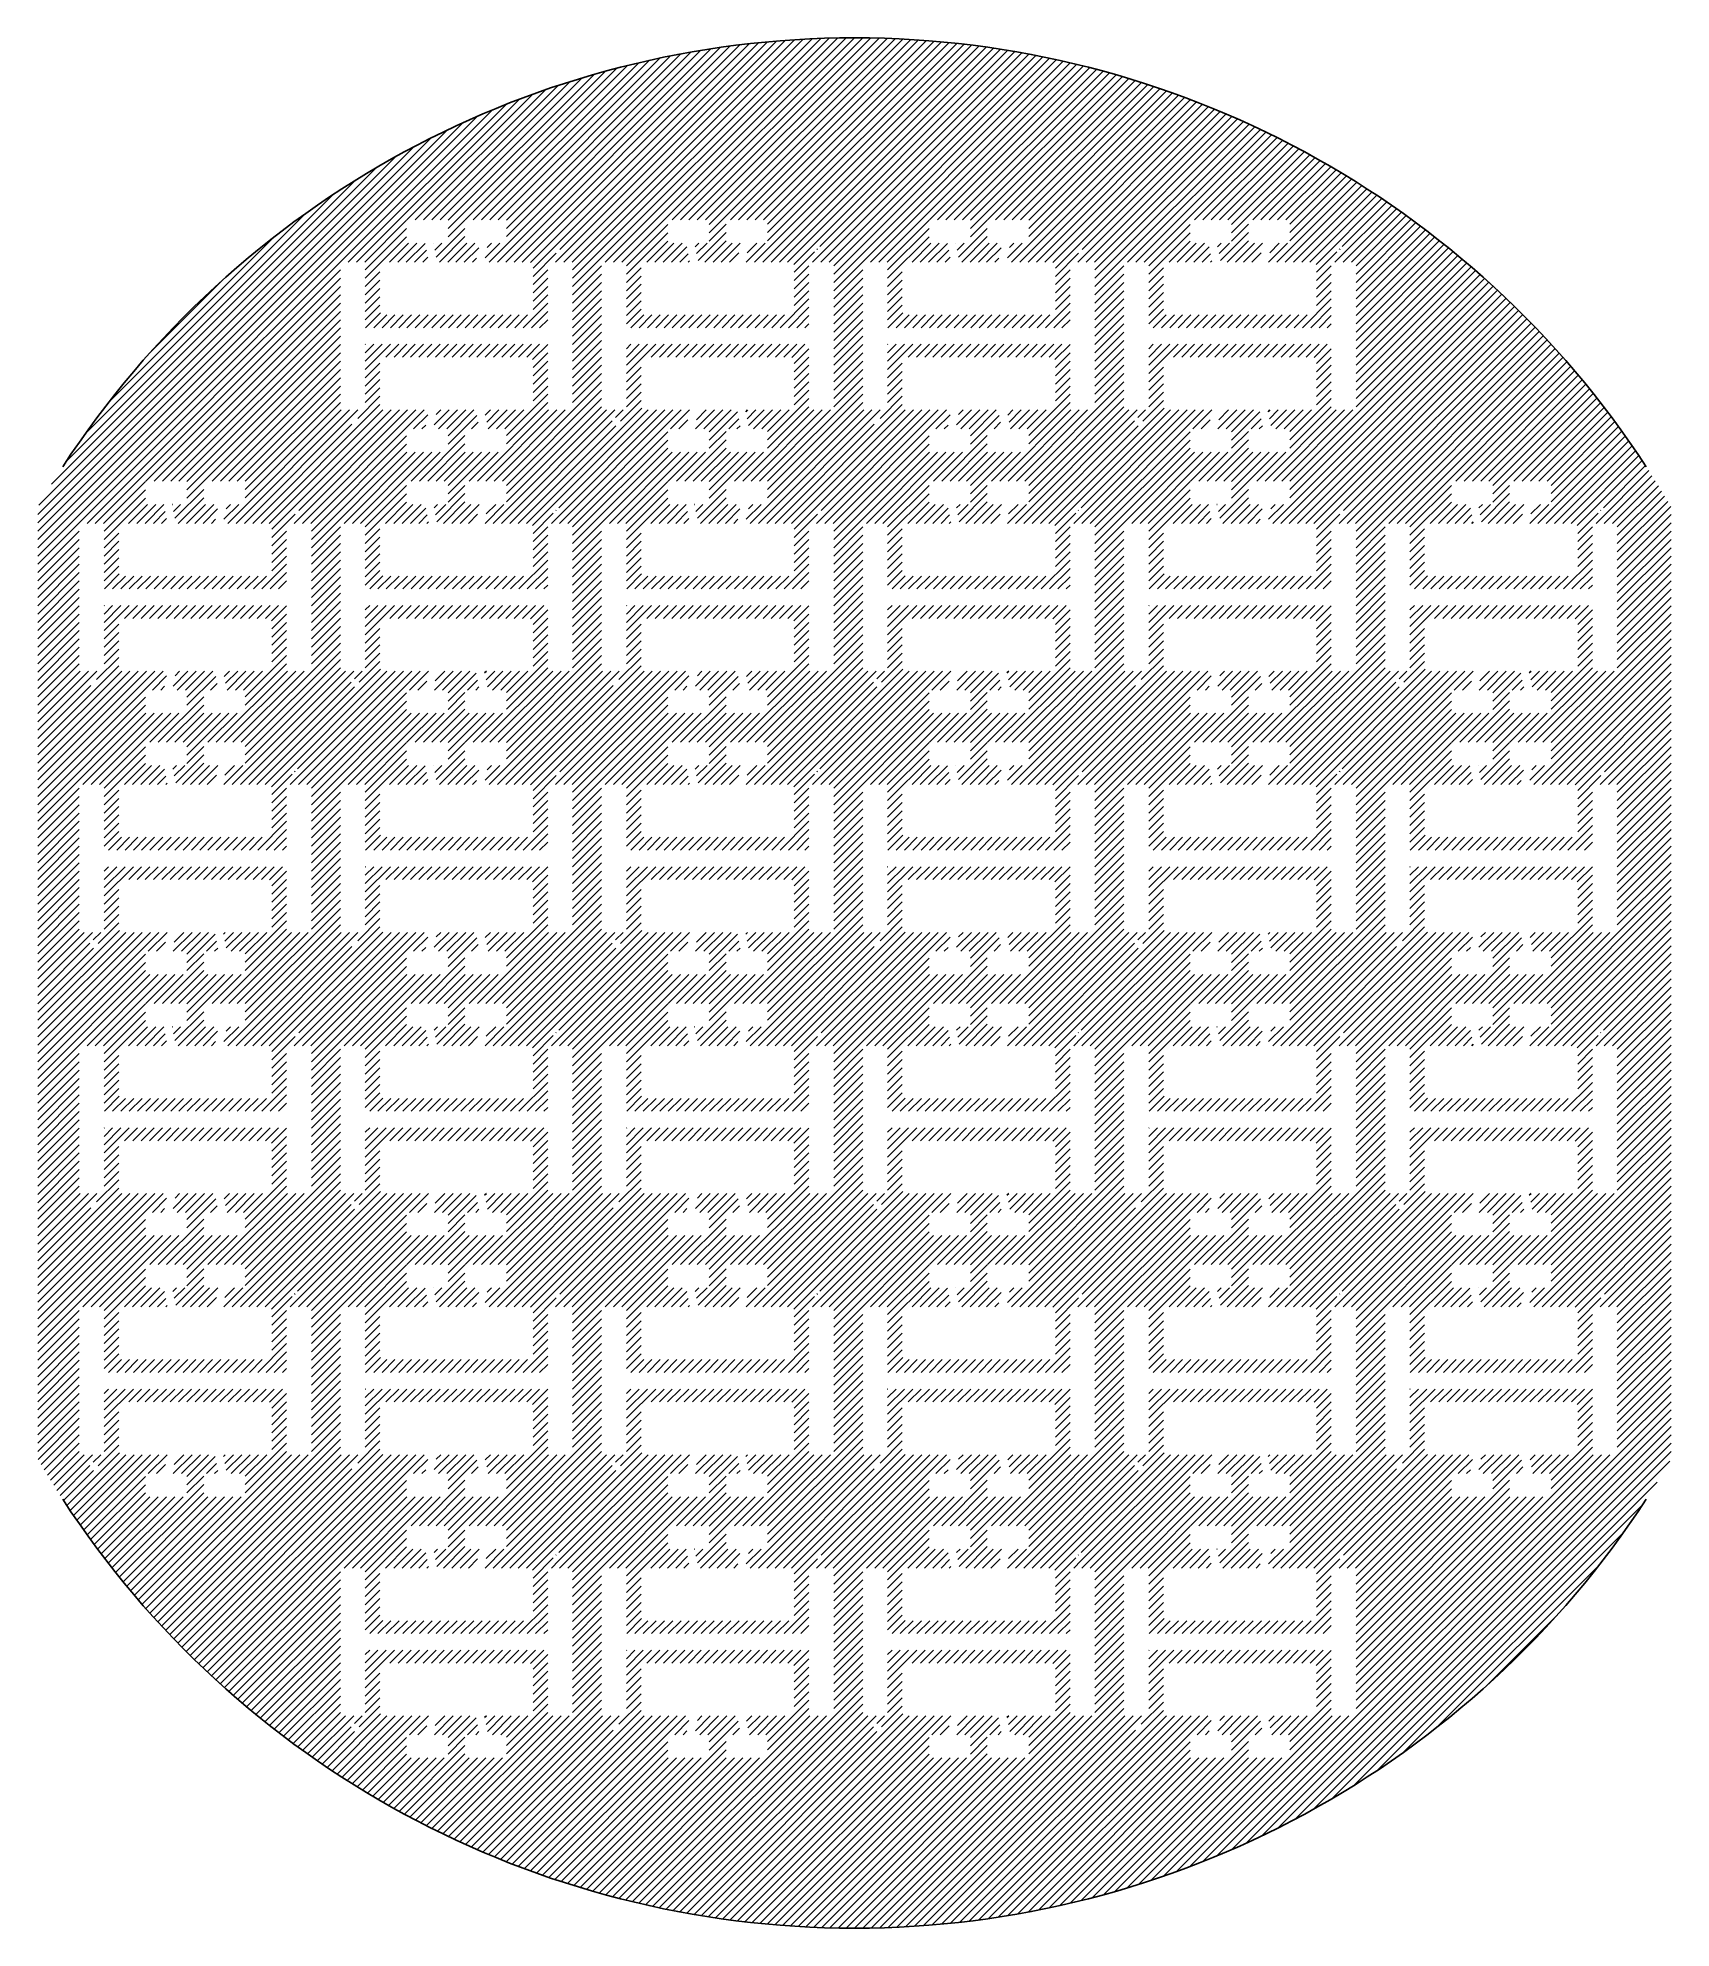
# Model space of a CAD drawing. Extents: x -98 to 99, y -114 to 114.
import ezdxf

# ---------------------------------------------------------------- set-up
doc = ezdxf.new("R2010")
doc.units = 0
doc.layers.add('evap_stencil', color=1, linetype='CONTINUOUS')

msp = doc.modelspace()

# ---------------------------------------------------------------- hatches: boundary and pattern name
at = {"layer": 'evap_stencil'}
h = msp.add_hatch(dxfattribs=at)
h.set_pattern_fill('JIS_WOOD', color=256)
h.paths.add_polyline_path([(98.5, -57.38), (98.5, 57.38, 0.574709), (-98.5, 57.4), (-98.5, -57.4, 0.574709)])
h.paths.add_polyline_path([(-10.48, -93.47), (-15.48, -93.47), (-15.48, -90.67), (-13.71, -90.67), (-14.17, -88.39), (-18.83, -88.39), (-19.28, -90.67), (-17.51, -90.67), (-17.51, -93.47), (-22.51, -93.47), (-22.51, -90.67), (-20.3, -90.67), (-19.85, -88.39), (-25.23, -88.39, -0.414214), (-25.73, -87.89), (-25.73, -82.53, -0.414214), (-25.23, -82.03), (-7.77, -82.03, -0.414214), (-7.27, -82.53), (-7.27, -87.89, -0.414214), (-7.77, -88.39), (-13.15, -88.39), (-12.69, -90.67), (-10.48, -90.67)], flags=16)
h.paths.add_polyline_path([(-5.5, -88.39), (-5.5, -80.47), (-27.5, -80.47), (-27.5, -81.47), (-27.5, -81.47), (-27.5, -88.39), (-30.5, -88.39), (-30.5, -70.56), (-27.5, -70.56), (-27.5, -77.47), (-27.5, -78.47), (-5.5, -78.47), (-5.5, -70.56), (-2.5, -70.56), (-2.5, -77.47), (-2.5, -77.47), (-2.5, -81.47), (-2.5, -88.39)], flags=16)
h.paths.add_polyline_path([(2.28, -89.8, -1), (3.28, -89.8, -1)], flags=16)
h.paths.add_polyline_path([(1, -88.39), (1, -70.56), (4, -70.56), (4, -77.47), (4, -77.47), (4, -78.47), (26, -78.47), (26, -70.56), (29, -70.56), (29, -77.47), (29, -77.47), (29, -81.47), (29, -88.39), (26, -88.39), (26, -80.47), (4, -80.47), (4, -81.47), (4, -81.47), (4, -88.39)], flags=16)
h.paths.add_polyline_path([(8.99, -93.47), (8.99, -90.67), (11.2, -90.67), (11.65, -88.39), (6.27, -88.39, -0.414214), (5.77, -87.89), (5.77, -82.53, -0.414214), (6.27, -82.03), (23.73, -82.03, -0.414214), (24.23, -82.53), (24.23, -87.89, -0.414214), (23.73, -88.39), (18.35, -88.39), (18.81, -90.67), (21.02, -90.67), (21.02, -93.47), (16.02, -93.47), (16.02, -90.67), (17.79, -90.67), (17.33, -88.39), (12.67, -88.39), (12.22, -90.67), (13.99, -90.67), (13.99, -93.47)], flags=16)
h.paths.add_polyline_path([(-29.22, -89.8, -1), (-28.22, -89.8, -1)], flags=16)
h.paths.add_polyline_path([(-7.77, -76.92), (-25.23, -76.92, -0.414214), (-25.73, -76.42), (-25.73, -71.06, -0.414214), (-25.23, -70.56), (-19.85, -70.56), (-20.3, -68.27), (-22.51, -68.27), (-22.51, -65.47), (-17.51, -65.47), (-17.51, -68.27), (-19.28, -68.27), (-18.83, -70.56), (-14.17, -70.56), (-13.71, -68.27), (-15.48, -68.27), (-15.48, -65.47), (-10.48, -65.47), (-10.48, -68.27), (-12.69, -68.27), (-13.15, -70.56), (-7.77, -70.56, -0.414214), (-7.27, -71.06), (-7.27, -76.42, -0.414214)], flags=16)
h.paths.add_polyline_path([(6.27, -76.92, -0.414214), (5.77, -76.42), (5.77, -71.06, -0.414214), (6.27, -70.56), (11.65, -70.56), (11.2, -68.27), (8.99, -68.27), (8.99, -65.47), (13.99, -65.47), (13.99, -68.27), (12.22, -68.27), (12.67, -70.56), (17.33, -70.56), (17.79, -68.27), (16.02, -68.27), (16.02, -65.47), (21.02, -65.47), (21.02, -68.27), (18.81, -68.27), (18.35, -70.56), (23.73, -70.56, -0.414214), (24.23, -71.06), (24.23, -76.42, -0.414214), (23.73, -76.92)], flags=16)
h.paths.add_polyline_path([(-34, -88.39), (-37, -88.39), (-37, -80.47), (-59, -80.47), (-59, -81.47), (-59, -81.47), (-59, -88.39), (-62, -88.39), (-62, -70.56), (-59, -70.56), (-59, -77.47), (-59, -77.47), (-59, -78.47), (-37, -78.47), (-37, -70.56), (-34, -70.56), (-34, -77.47), (-34, -77.47), (-34, -81.47)], flags=16)
h.paths.add_polyline_path([(-39.27, -88.39), (-44.65, -88.39), (-44.19, -90.67), (-41.98, -90.67), (-41.98, -93.47), (-46.98, -93.47), (-46.98, -90.67), (-45.21, -90.67), (-45.67, -88.39), (-50.33, -88.39), (-50.78, -90.67), (-49.01, -90.67), (-49.01, -93.47), (-54.01, -93.47), (-54.01, -90.67), (-51.8, -90.67), (-51.35, -88.39), (-56.73, -88.39, -0.414214), (-57.23, -87.89), (-57.23, -82.53, -0.414214), (-56.73, -82.03), (-39.27, -82.03, -0.414214), (-38.77, -82.53), (-38.77, -87.89, -0.414214)], flags=16)
h.paths.add_polyline_path([(-4.47, -69.67), (-4.47, -69.32), (-4.82, -69.32), (-4.82, -69.02), (-4.47, -69.02), (-4.47, -68.67), (-4.17, -68.67), (-4.17, -69.02), (-3.82, -69.02), (-3.82, -69.32), (-4.17, -69.32), (-4.17, -69.67)], flags=16)
h.paths.add_polyline_path([(32.5, -88.39), (32.5, -70.56), (35.5, -70.56), (35.5, -77.47), (35.5, -78.47), (57.5, -78.47), (57.5, -70.56), (60.5, -70.56), (60.5, -77.47), (60.5, -77.47), (60.5, -81.47), (60.5, -88.39), (57.5, -88.39), (57.5, -80.47), (35.5, -80.47), (35.5, -81.47), (35.5, -81.47), (35.5, -88.39)], flags=16)
h.paths.add_polyline_path([(34.78, -89.8, -1), (33.78, -89.8, -1)], flags=16)
h.paths.add_polyline_path([(-39.27, -76.92), (-56.73, -76.92, -0.414214), (-57.23, -76.42), (-57.23, -71.06, -0.414214), (-56.73, -70.56), (-51.35, -70.56), (-51.8, -68.27), (-54.01, -68.27), (-54.01, -65.47), (-49.01, -65.47), (-49.01, -68.27), (-50.78, -68.27), (-50.33, -70.56), (-45.67, -70.56), (-45.21, -68.27), (-46.98, -68.27), (-46.98, -65.47), (-41.98, -65.47), (-41.98, -68.27), (-44.19, -68.27), (-44.65, -70.56), (-39.27, -70.56, -0.414214), (-38.77, -71.06), (-38.77, -76.42, -0.414214)], flags=16)
h.paths.add_polyline_path([(-10.48, -61.97), (-15.48, -61.97), (-15.48, -59.17), (-13.71, -59.17), (-14.17, -56.89), (-18.83, -56.89), (-19.28, -59.17), (-17.51, -59.17), (-17.51, -61.97), (-22.51, -61.97), (-22.51, -59.17), (-20.3, -59.17), (-19.85, -56.89), (-25.23, -56.89, -0.414214), (-25.73, -56.39), (-25.73, -51.03, -0.414214), (-25.23, -50.53), (-7.77, -50.53, -0.414214), (-7.27, -51.03), (-7.27, -56.39, -0.414214), (-7.77, -56.89), (-13.15, -56.89), (-12.69, -59.17), (-10.48, -59.17)], flags=16)
h.paths.add_polyline_path([(37.27, -87.89), (37.27, -82.53, -0.414214), (37.77, -82.03), (55.23, -82.03, -0.414214), (55.73, -82.53), (55.73, -87.89, -0.414214), (55.23, -88.39), (49.85, -88.39), (50.31, -90.67), (52.52, -90.67), (52.52, -93.47), (47.52, -93.47), (47.52, -90.67), (49.29, -90.67), (48.83, -88.39), (44.17, -88.39), (43.72, -90.67), (45.49, -90.67), (45.49, -93.47), (40.49, -93.47), (40.49, -90.67), (42.7, -90.67), (43.15, -88.39), (37.77, -88.39, -0.414214)], flags=16)
h.paths.add_polyline_path([(-35.67, -69.67), (-35.97, -69.67), (-35.97, -69.32), (-36.32, -69.32), (-36.32, -69.02), (-35.97, -69.02), (-35.97, -68.67), (-35.67, -68.67), (-35.67, -69.02), (-35.32, -69.02), (-35.32, -69.32), (-35.67, -69.32)], flags=16)
h.paths.add_polyline_path([(8.99, -61.97), (8.99, -59.17), (11.2, -59.17), (11.65, -56.89), (6.27, -56.89, -0.414214), (5.77, -56.39), (5.77, -51.03, -0.414214), (6.27, -50.53), (23.73, -50.53, -0.414214), (24.23, -51.03), (24.23, -56.39, -0.414214), (23.73, -56.89), (18.35, -56.89), (18.81, -59.17), (21.02, -59.17), (21.02, -61.97), (16.02, -61.97), (16.02, -59.17), (17.79, -59.17), (17.33, -56.89), (12.67, -56.89), (12.22, -59.17), (13.99, -59.17), (13.99, -61.97)], flags=16)
h.paths.add_polyline_path([(2.28, -58.3, -1), (3.28, -58.3, -1)], flags=16)
h.paths.add_polyline_path([(27.03, -69.67), (27.03, -69.32), (26.68, -69.32), (26.68, -69.02), (27.03, -69.02), (27.03, -68.67), (27.33, -68.67), (27.33, -69.02), (27.68, -69.02), (27.68, -69.32), (27.33, -69.32), (27.33, -69.67)], flags=16)
h.paths.add_polyline_path([(-5.5, -56.89), (-5.5, -48.97), (-27.5, -48.97), (-27.5, -49.97), (-27.5, -49.97), (-27.5, -56.89), (-30.5, -56.89), (-30.5, -39.06), (-27.5, -39.06), (-27.5, -45.97), (-27.5, -45.97), (-27.5, -46.97), (-5.5, -46.97), (-5.5, -39.06), (-2.5, -39.06), (-2.5, -45.97), (-2.5, -45.97), (-2.5, -49.97), (-2.5, -56.89)], flags=16)
h.paths.add_polyline_path([(1, -56.89), (1, -39.06), (4, -39.06), (4, -45.97), (4, -45.97), (4, -46.97), (26, -46.97), (26, -39.06), (29, -39.06), (29, -45.97), (29, -45.97), (29, -49.97), (29, -56.89), (26, -56.89), (26, -48.97), (4, -48.97), (4, -49.97), (4, -49.97), (4, -56.89)], flags=16)
h.paths.add_polyline_path([(37.27, -76.42), (37.27, -71.06, -0.414214), (37.77, -70.56), (43.15, -70.56), (42.7, -68.27), (40.49, -68.27), (40.49, -65.47), (45.49, -65.47), (45.49, -68.27), (43.72, -68.27), (44.17, -70.56), (48.83, -70.56), (49.29, -68.27), (47.52, -68.27), (47.52, -65.47), (52.52, -65.47), (52.52, -68.27), (50.31, -68.27), (49.85, -70.56), (55.23, -70.56, -0.414214), (55.73, -71.06), (55.73, -76.42, -0.414214), (55.23, -76.92), (37.77, -76.92, -0.414214)], flags=16)
h.paths.add_polyline_path([(-29.22, -58.3, -1), (-28.22, -58.3, -1)], flags=16)
h.paths.add_polyline_path([(-60.72, -89.8, -1), (-59.72, -89.8, -1)], flags=16)
h.paths.add_polyline_path([(-34, -56.89), (-37, -56.89), (-37, -48.97), (-59, -48.97), (-59, -49.97), (-59, -49.97), (-59, -56.89), (-62, -56.89), (-62, -39.06), (-59, -39.06), (-59, -45.97), (-59, -45.97), (-59, -46.97), (-37, -46.97), (-37, -39.06), (-34, -39.06), (-34, -45.97), (-34, -45.97), (-34, -49.97)], flags=16)
h.paths.add_polyline_path([(-41.98, -61.97), (-46.98, -61.97), (-46.98, -59.17), (-45.21, -59.17), (-45.67, -56.89), (-50.33, -56.89), (-50.78, -59.17), (-49.01, -59.17), (-49.01, -61.97), (-54.01, -61.97), (-54.01, -59.17), (-51.8, -59.17), (-51.35, -56.89), (-56.73, -56.89, -0.414214), (-57.23, -56.39), (-57.23, -51.03, -0.414214), (-56.73, -50.53), (-39.27, -50.53, -0.414214), (-38.77, -51.03), (-38.77, -56.39, -0.414214), (-39.27, -56.89), (-44.65, -56.89), (-44.19, -59.17), (-41.98, -59.17)], flags=16)
h.paths.add_polyline_path([(-7.77, -45.42), (-25.23, -45.42, -0.414214), (-25.73, -44.92), (-25.73, -39.56, -0.414214), (-25.23, -39.06), (-19.85, -39.06), (-20.3, -36.77), (-22.51, -36.77), (-22.51, -33.97), (-17.51, -33.97), (-17.51, -36.77), (-19.28, -36.77), (-18.83, -39.06), (-14.17, -39.06), (-13.71, -36.77), (-15.48, -36.77), (-15.48, -33.97), (-10.48, -33.97), (-10.48, -36.77), (-12.69, -36.77), (-13.15, -39.06), (-7.77, -39.06, -0.414214), (-7.27, -39.56), (-7.27, -44.92, -0.414214)], flags=16)
h.paths.add_polyline_path([(33.78, -58.3, -1), (34.78, -58.3, -1)], flags=16)
h.paths.add_polyline_path([(6.27, -45.42, -0.414214), (5.77, -44.92), (5.77, -39.56, -0.414214), (6.27, -39.06), (11.65, -39.06), (11.2, -36.77), (8.99, -36.77), (8.99, -33.97), (13.99, -33.97), (13.99, -36.77), (12.22, -36.77), (12.67, -39.06), (17.33, -39.06), (17.79, -36.77), (16.02, -36.77), (16.02, -33.97), (21.02, -33.97), (21.02, -36.77), (18.81, -36.77), (18.35, -39.06), (23.73, -39.06, -0.414214), (24.23, -39.56), (24.23, -44.92, -0.414214), (23.73, -45.42)], flags=16)
h.paths.add_polyline_path([(32.5, -56.89), (32.5, -39.06), (35.5, -39.06), (35.5, -45.97), (35.5, -46.97), (57.5, -46.97), (57.5, -39.06), (60.5, -39.06), (60.5, -45.97), (60.5, -45.97), (60.5, -49.97), (60.5, -56.89), (57.5, -56.89), (57.5, -48.97), (35.5, -48.97), (35.5, -49.97), (35.5, -49.97), (35.5, -56.89)], flags=16)
h.paths.add_polyline_path([(40.49, -61.97), (40.49, -59.17), (42.7, -59.17), (43.15, -56.89), (37.77, -56.89, -0.414214), (37.27, -56.39), (37.27, -51.03, -0.414214), (37.77, -50.53), (55.23, -50.53, -0.414214), (55.73, -51.03), (55.73, -56.39, -0.414214), (55.23, -56.89), (49.85, -56.89), (50.31, -59.17), (52.52, -59.17), (52.52, -61.97), (47.52, -61.97), (47.52, -59.17), (49.29, -59.17), (48.83, -56.89), (44.17, -56.89), (43.72, -59.17), (45.49, -59.17), (45.49, -61.97)], flags=16)
h.paths.add_polyline_path([(-4.47, -38.17), (-4.47, -37.82), (-4.82, -37.82), (-4.82, -37.52), (-4.47, -37.52), (-4.47, -37.17), (-4.17, -37.17), (-4.17, -37.52), (-3.82, -37.52), (-3.82, -37.82), (-4.17, -37.82), (-4.17, -38.17)], flags=16)
h.paths.add_polyline_path([(-39.27, -45.42), (-56.73, -45.42, -0.414214), (-57.23, -44.92), (-57.23, -39.56, -0.414214), (-56.73, -39.06), (-51.35, -39.06), (-51.8, -36.77), (-54.01, -36.77), (-54.01, -33.97), (-49.01, -33.97), (-49.01, -36.77), (-50.78, -36.77), (-50.33, -39.06), (-45.67, -39.06), (-45.21, -36.77), (-46.98, -36.77), (-46.98, -33.97), (-41.98, -33.97), (-41.98, -36.77), (-44.19, -36.77), (-44.65, -39.06), (-39.27, -39.06, -0.414214), (-38.77, -39.56), (-38.77, -44.92, -0.414214)], flags=16)
h.paths.add_polyline_path([(-60.72, -58.3, -1), (-59.72, -58.3, -1)], flags=16)
h.paths.add_polyline_path([(58.18, -69.32), (58.18, -69.02), (58.53, -69.02), (58.53, -68.67), (58.83, -68.67), (58.83, -69.02), (59.18, -69.02), (59.18, -69.32), (58.83, -69.32), (58.83, -69.67), (58.53, -69.67), (58.53, -69.32)], flags=16)
h.paths.add_polyline_path([(-35.67, -38.17), (-35.97, -38.17), (-35.97, -37.82), (-36.32, -37.82), (-36.32, -37.52), (-35.97, -37.52), (-35.97, -37.17), (-35.67, -37.17), (-35.67, -37.52), (-35.32, -37.52), (-35.32, -37.82), (-35.67, -37.82)], flags=16)
h.paths.add_polyline_path([(37.27, -44.92), (37.27, -39.56, -0.414214), (37.77, -39.06), (43.15, -39.06), (42.7, -36.77), (40.49, -36.77), (40.49, -33.97), (45.49, -33.97), (45.49, -36.77), (43.72, -36.77), (44.17, -39.06), (48.83, -39.06), (49.29, -36.77), (47.52, -36.77), (47.52, -33.97), (52.52, -33.97), (52.52, -36.77), (50.31, -36.77), (49.85, -39.06), (55.23, -39.06, -0.414214), (55.73, -39.56), (55.73, -44.92, -0.414214), (55.23, -45.42), (37.77, -45.42, -0.414214)], flags=16)
h.paths.add_polyline_path([(27.03, -38.17), (27.03, -37.82), (26.68, -37.82), (26.68, -37.52), (27.03, -37.52), (27.03, -37.17), (27.33, -37.17), (27.33, -37.52), (27.68, -37.52), (27.68, -37.82), (27.33, -37.82), (27.33, -38.17)], flags=16)
h.paths.add_polyline_path([(-10.48, -30.47), (-15.48, -30.47), (-15.48, -27.67), (-13.71, -27.67), (-14.17, -25.39), (-18.83, -25.39), (-19.28, -27.67), (-17.51, -27.67), (-17.51, -30.47), (-22.51, -30.47), (-22.51, -27.67), (-20.3, -27.67), (-19.85, -25.39), (-25.23, -25.39, -0.414214), (-25.73, -24.89), (-25.73, -19.53, -0.414214), (-25.23, -19.03), (-7.77, -19.03, -0.414214), (-7.27, -19.53), (-7.27, -24.89, -0.414214), (-7.77, -25.39), (-13.15, -25.39), (-12.69, -27.67), (-10.48, -27.67)], flags=16)
h.paths.add_polyline_path([(-65.5, -56.89), (-68.5, -56.89), (-68.5, -48.97), (-90.5, -48.97), (-90.5, -49.97), (-90.5, -49.97), (-90.5, -56.89), (-93.5, -56.89), (-93.5, -39.06), (-90.5, -39.06), (-90.5, -45.97), (-90.5, -45.97), (-90.5, -46.97), (-68.5, -46.97), (-68.5, -39.06), (-65.5, -39.06), (-65.5, -45.97), (-65.5, -45.97), (-65.5, -49.97)], flags=16)
h.paths.add_polyline_path([(8.99, -30.47), (8.99, -27.67), (11.2, -27.67), (11.65, -25.39), (6.27, -25.39, -0.414214), (5.77, -24.89), (5.77, -19.53, -0.414214), (6.27, -19.03), (23.73, -19.03, -0.414214), (24.23, -19.53), (24.23, -24.89, -0.414214), (23.73, -25.39), (18.35, -25.39), (18.81, -27.67), (21.02, -27.67), (21.02, -30.47), (16.02, -30.47), (16.02, -27.67), (17.79, -27.67), (17.33, -25.39), (12.67, -25.39), (12.22, -27.67), (13.99, -27.67), (13.99, -30.47)], flags=16)
h.paths.add_polyline_path([(2.28, -26.8, -1), (3.28, -26.8, -1)], flags=16)
h.paths.add_polyline_path([(-73.48, -61.97), (-78.48, -61.97), (-78.48, -59.17), (-76.71, -59.17), (-77.17, -56.89), (-81.83, -56.89), (-82.28, -59.17), (-80.51, -59.17), (-80.51, -61.97), (-85.51, -61.97), (-85.51, -59.17), (-83.3, -59.17), (-82.85, -56.89), (-88.23, -56.89, -0.414214), (-88.73, -56.39), (-88.73, -51.03, -0.414214), (-88.23, -50.53), (-70.77, -50.53, -0.414214), (-70.27, -51.03), (-70.27, -56.39, -0.414214), (-70.77, -56.89), (-76.15, -56.89), (-75.69, -59.17), (-73.48, -59.17)], flags=16)
h.paths.add_polyline_path([(-5.5, -25.39), (-5.5, -17.47), (-27.5, -17.47), (-27.5, -18.47), (-27.5, -18.47), (-27.5, -25.39), (-30.5, -25.39), (-30.5, -7.56), (-27.5, -7.56), (-27.5, -14.47), (-27.5, -14.47), (-27.5, -15.47), (-5.5, -15.47), (-5.5, -7.56), (-2.5, -7.56), (-2.5, -14.47), (-2.5, -14.47), (-2.5, -18.47), (-2.5, -25.39)], flags=16)
h.paths.add_polyline_path([(1, -25.39), (1, -7.56), (4, -7.56), (4, -14.47), (4, -14.47), (4, -15.47), (26, -15.47), (26, -7.56), (29, -7.56), (29, -14.47), (29, -14.47), (29, -18.47), (29, -25.39), (26, -25.39), (26, -17.47), (4, -17.47), (4, -18.47), (4, -18.47), (4, -25.39)], flags=16)
h.paths.add_polyline_path([(-29.22, -26.8, -1), (-28.22, -26.8, -1)], flags=16)
h.paths.add_polyline_path([(-41.98, -30.47), (-46.98, -30.47), (-46.98, -27.67), (-45.21, -27.67), (-45.67, -25.39), (-50.33, -25.39), (-50.78, -27.67), (-49.01, -27.67), (-49.01, -30.47), (-54.01, -30.47), (-54.01, -27.67), (-51.8, -27.67), (-51.35, -25.39), (-56.73, -25.39, -0.414214), (-57.23, -24.89), (-57.23, -19.53, -0.414214), (-56.73, -19.03), (-39.27, -19.03, -0.414214), (-38.77, -19.53), (-38.77, -24.89, -0.414214), (-39.27, -25.39), (-44.65, -25.39), (-44.19, -27.67), (-41.98, -27.67)], flags=16)
h.paths.add_polyline_path([(64, -56.89), (64, -39.06), (67, -39.06), (67, -45.97), (67, -45.97), (67, -46.97), (89, -46.97), (89, -39.06), (92, -39.06), (92, -45.97), (92, -45.97), (92, -49.97), (92, -56.89), (89, -56.89), (89, -48.97), (67, -48.97), (67, -49.97), (67, -49.97), (67, -56.89)], flags=16)
h.paths.add_polyline_path([(65.28, -58.3, -1), (66.28, -58.3, -1)], flags=16)
h.paths.add_polyline_path([(-34, -25.39), (-37, -25.39), (-37, -17.47), (-59, -17.47), (-59, -18.47), (-59, -18.47), (-59, -25.39), (-62, -25.39), (-62, -7.56), (-59, -7.56), (-59, -14.47), (-59, -14.47), (-59, -15.47), (-37, -15.47), (-37, -7.56), (-34, -7.56), (-34, -14.47), (-34, -14.47), (-34, -18.47)], flags=16)
h.paths.add_polyline_path([(-70.77, -45.42), (-88.23, -45.42, -0.414214), (-88.73, -44.92), (-88.73, -39.56, -0.414214), (-88.23, -39.06), (-82.85, -39.06), (-83.3, -36.77), (-85.51, -36.77), (-85.51, -33.97), (-80.51, -33.97), (-80.51, -36.77), (-82.28, -36.77), (-81.83, -39.06), (-77.17, -39.06), (-76.71, -36.77), (-78.48, -36.77), (-78.48, -33.97), (-73.48, -33.97), (-73.48, -36.77), (-75.69, -36.77), (-76.15, -39.06), (-70.77, -39.06, -0.414214), (-70.27, -39.56), (-70.27, -44.92, -0.414214)], flags=16)
h.paths.add_polyline_path([(33.78, -26.8, -1), (34.78, -26.8, -1)], flags=16)
h.paths.add_polyline_path([(40.49, -30.47), (40.49, -27.67), (42.7, -27.67), (43.15, -25.39), (37.77, -25.39, -0.414214), (37.27, -24.89), (37.27, -19.53, -0.414214), (37.77, -19.03), (55.23, -19.03, -0.414214), (55.73, -19.53), (55.73, -24.89, -0.414214), (55.23, -25.39), (49.85, -25.39), (50.31, -27.67), (52.52, -27.67), (52.52, -30.47), (47.52, -30.47), (47.52, -27.67), (49.29, -27.67), (48.83, -25.39), (44.17, -25.39), (43.72, -27.67), (45.49, -27.67), (45.49, -30.47)], flags=16)
h.paths.add_polyline_path([(71.99, -61.97), (71.99, -59.17), (74.2, -59.17), (74.65, -56.89), (69.27, -56.89, -0.414214), (68.77, -56.39), (68.77, -51.03, -0.414214), (69.27, -50.53), (86.73, -50.53, -0.414214), (87.23, -51.03), (87.23, -56.39, -0.414214), (86.73, -56.89), (81.35, -56.89), (81.81, -59.17), (84.02, -59.17), (84.02, -61.97), (79.02, -61.97), (79.02, -59.17), (80.79, -59.17), (80.33, -56.89), (75.67, -56.89), (75.22, -59.17), (76.99, -59.17), (76.99, -61.97)], flags=16)
h.paths.add_polyline_path([(32.5, -25.39), (32.5, -7.56), (35.5, -7.56), (35.5, -14.47), (35.5, -15.47), (57.5, -15.47), (57.5, -7.56), (60.5, -7.56), (60.5, -14.47), (60.5, -14.47), (60.5, -18.47), (60.5, -25.39), (57.5, -25.39), (57.5, -17.47), (35.5, -17.47), (35.5, -18.47), (35.5, -18.47), (35.5, -25.39)], flags=16)
h.paths.add_polyline_path([(-67.17, -38.17), (-67.47, -38.17), (-67.47, -37.82), (-67.82, -37.82), (-67.82, -37.52), (-67.47, -37.52), (-67.47, -37.17), (-67.17, -37.17), (-67.17, -37.52), (-66.82, -37.52), (-66.82, -37.82), (-67.17, -37.82)], flags=16)
h.paths.add_polyline_path([(-7.77, -13.92), (-25.23, -13.92, -0.414214), (-25.73, -13.42), (-25.73, -8.06, -0.414214), (-25.23, -7.56), (-19.85, -7.56), (-20.3, -5.27), (-22.51, -5.27), (-22.51, -2.47), (-17.51, -2.47), (-17.51, -5.27), (-19.28, -5.27), (-18.83, -7.56), (-14.17, -7.56), (-13.71, -5.27), (-15.48, -5.27), (-15.48, -2.47), (-10.48, -2.47), (-10.48, -5.27), (-12.69, -5.27), (-13.15, -7.56), (-7.77, -7.56, -0.414214), (-7.27, -8.06), (-7.27, -13.42, -0.414214)], flags=16)
h.paths.add_polyline_path([(6.27, -13.92, -0.414214), (5.77, -13.42), (5.77, -8.06, -0.414214), (6.27, -7.56), (11.65, -7.56), (11.2, -5.27), (8.99, -5.27), (8.99, -2.47), (13.99, -2.47), (13.99, -5.27), (12.22, -5.27), (12.67, -7.56), (17.33, -7.56), (17.79, -5.27), (16.02, -5.27), (16.02, -2.47), (21.02, -2.47), (21.02, -5.27), (18.81, -5.27), (18.35, -7.56), (23.73, -7.56, -0.414214), (24.23, -8.06), (24.23, -13.42, -0.414214), (23.73, -13.92)], flags=16)
h.paths.add_polyline_path([(58.53, -38.17), (58.53, -37.82), (58.18, -37.82), (58.18, -37.52), (58.53, -37.52), (58.53, -37.17), (58.83, -37.17), (58.83, -37.52), (59.18, -37.52), (59.18, -37.82), (58.83, -37.82), (58.83, -38.17)], flags=16)
h.paths.add_polyline_path([(-60.72, -26.8, -1), (-59.72, -26.8, -1)], flags=16)
h.paths.add_polyline_path([(68.77, -44.92), (68.77, -39.56, -0.414214), (69.27, -39.06), (74.65, -39.06), (74.2, -36.77), (71.99, -36.77), (71.99, -33.97), (76.99, -33.97), (76.99, -36.77), (75.22, -36.77), (75.67, -39.06), (80.33, -39.06), (80.79, -36.77), (79.02, -36.77), (79.02, -33.97), (84.02, -33.97), (84.02, -36.77), (81.81, -36.77), (81.35, -39.06), (86.73, -39.06, -0.414214), (87.23, -39.56), (87.23, -44.92, -0.414214), (86.73, -45.42), (69.27, -45.42, -0.414214)], flags=16)
h.paths.add_polyline_path([(-92.22, -58.3, -1), (-91.22, -58.3, -1)], flags=16)
h.paths.add_polyline_path([(-39.27, -13.92), (-56.73, -13.92, -0.414214), (-57.23, -13.42), (-57.23, -8.06, -0.414214), (-56.73, -7.56), (-51.35, -7.56), (-51.8, -5.27), (-54.01, -5.27), (-54.01, -2.47), (-49.01, -2.47), (-49.01, -5.27), (-50.78, -5.27), (-50.33, -7.56), (-45.67, -7.56), (-45.21, -5.27), (-46.98, -5.27), (-46.98, -2.47), (-41.98, -2.47), (-41.98, -5.27), (-44.19, -5.27), (-44.65, -7.56), (-39.27, -7.56, -0.414214), (-38.77, -8.06), (-38.77, -13.42, -0.414214)], flags=16)
h.paths.add_polyline_path([(-4.47, -6.67), (-4.47, -6.32), (-4.82, -6.32), (-4.82, -6.02), (-4.47, -6.02), (-4.47, -5.67), (-4.17, -5.67), (-4.17, -6.02), (-3.82, -6.02), (-3.82, -6.32), (-4.17, -6.32), (-4.17, -6.67)], flags=16)
h.paths.add_polyline_path([(-65.5, -25.39), (-68.5, -25.39), (-68.5, -17.47), (-90.5, -17.47), (-90.5, -18.47), (-90.5, -18.47), (-90.5, -25.39), (-93.5, -25.39), (-93.5, -7.56), (-90.5, -7.56), (-90.5, -14.47), (-90.5, -14.47), (-90.5, -15.47), (-68.5, -15.47), (-68.5, -7.56), (-65.5, -7.56), (-65.5, -14.47), (-65.5, -14.47), (-65.5, -18.47)], flags=16)
h.paths.add_polyline_path([(-73.48, -30.47), (-78.48, -30.47), (-78.48, -27.67), (-76.71, -27.67), (-77.17, -25.39), (-81.83, -25.39), (-82.28, -27.67), (-80.51, -27.67), (-80.51, -30.47), (-85.51, -30.47), (-85.51, -27.67), (-83.3, -27.67), (-82.85, -25.39), (-88.23, -25.39, -0.414214), (-88.73, -24.89), (-88.73, -19.53, -0.414214), (-88.23, -19.03), (-70.77, -19.03, -0.414214), (-70.27, -19.53), (-70.27, -24.89, -0.414214), (-70.77, -25.39), (-76.15, -25.39), (-75.69, -27.67), (-73.48, -27.67)], flags=16)
h.paths.add_polyline_path([(37.77, -13.92, -0.414214), (37.27, -13.42), (37.27, -8.06, -0.414214), (37.77, -7.56), (43.15, -7.56), (42.7, -5.27), (40.49, -5.27), (40.49, -2.47), (45.49, -2.47), (45.49, -5.27), (43.72, -5.27), (44.17, -7.56), (48.83, -7.56), (49.29, -5.27), (47.52, -5.27), (47.52, -2.47), (52.52, -2.47), (52.52, -5.27), (50.31, -5.27), (49.85, -7.56), (55.23, -7.56, -0.414214), (55.73, -8.06), (55.73, -13.42, -0.414214), (55.23, -13.92)], flags=16)
h.paths.add_polyline_path([(-35.67, -6.67), (-35.97, -6.67), (-35.97, -6.32), (-36.32, -6.32), (-36.32, -6.02), (-35.97, -6.02), (-35.97, -5.67), (-35.67, -5.67), (-35.67, -6.02), (-35.32, -6.02), (-35.32, -6.32), (-35.67, -6.32)], flags=16)
h.paths.add_polyline_path([(27.03, -6.67), (27.03, -6.32), (26.68, -6.32), (26.68, -6.02), (27.03, -6.02), (27.03, -5.67), (27.33, -5.67), (27.33, -6.02), (27.68, -6.02), (27.68, -6.32), (27.33, -6.32), (27.33, -6.67)], flags=16)
h.paths.add_polyline_path([(65.28, -26.8, -1), (66.28, -26.8, -1)], flags=16)
h.paths.add_polyline_path([(64, -25.39), (64, -7.56), (67, -7.56), (67, -14.47), (67, -14.47), (67, -15.47), (89, -15.47), (89, -7.56), (92, -7.56), (92, -14.47), (92, -14.47), (92, -18.47), (92, -25.39), (89, -25.39), (89, -17.47), (67, -17.47), (67, -18.47), (67, -18.47), (67, -25.39)], flags=16)
h.paths.add_polyline_path([(-10.48, 1.03), (-15.48, 1.03), (-15.48, 3.83), (-13.71, 3.83), (-14.17, 6.11), (-18.83, 6.11), (-19.28, 3.83), (-17.51, 3.83), (-17.51, 1.03), (-22.51, 1.03), (-22.51, 3.83), (-20.3, 3.83), (-19.85, 6.11), (-25.23, 6.11, -0.414214), (-25.73, 6.61), (-25.73, 11.97, -0.414214), (-25.23, 12.47), (-7.77, 12.47, -0.414214), (-7.27, 11.97), (-7.27, 6.61, -0.414214), (-7.77, 6.11), (-13.15, 6.11), (-12.69, 3.83), (-10.48, 3.83)], flags=16)
h.paths.add_polyline_path([(8.99, 1.03), (8.99, 3.83), (11.2, 3.83), (11.65, 6.11), (6.27, 6.11, -0.414214), (5.77, 6.61), (5.77, 11.97, -0.414214), (6.27, 12.47), (23.73, 12.47, -0.414214), (24.23, 11.97), (24.23, 6.61, -0.414214), (23.73, 6.11), (18.35, 6.11), (18.81, 3.83), (21.02, 3.83), (21.02, 1.03), (16.02, 1.03), (16.02, 3.83), (17.79, 3.83), (17.33, 6.11), (12.67, 6.11), (12.22, 3.83), (13.99, 3.83), (13.99, 1.03)], flags=16)
h.paths.add_polyline_path([(71.99, -30.47), (71.99, -27.67), (74.2, -27.67), (74.65, -25.39), (69.27, -25.39, -0.414214), (68.77, -24.89), (68.77, -19.53, -0.414214), (69.27, -19.03), (86.73, -19.03, -0.414214), (87.23, -19.53), (87.23, -24.89, -0.414214), (86.73, -25.39), (81.35, -25.39), (81.81, -27.67), (84.02, -27.67), (84.02, -30.47), (79.02, -30.47), (79.02, -27.67), (80.79, -27.67), (80.33, -25.39), (75.67, -25.39), (75.22, -27.67), (76.99, -27.67), (76.99, -30.47)], flags=16)
h.paths.add_polyline_path([(2.28, 4.7, -1), (3.28, 4.7, -1)], flags=16)
h.paths.add_polyline_path([(-70.77, -13.92), (-88.23, -13.92, -0.414214), (-88.73, -13.42), (-88.73, -8.06, -0.414214), (-88.23, -7.56), (-82.85, -7.56), (-83.3, -5.27), (-85.51, -5.27), (-85.51, -2.47), (-80.51, -2.47), (-80.51, -5.27), (-82.28, -5.27), (-81.83, -7.56), (-77.17, -7.56), (-76.71, -5.27), (-78.48, -5.27), (-78.48, -2.47), (-73.48, -2.47), (-73.48, -5.27), (-75.69, -5.27), (-76.15, -7.56), (-70.77, -7.56, -0.414214), (-70.27, -8.06), (-70.27, -13.42, -0.414214)], flags=16)
h.paths.add_polyline_path([(-5.5, 6.11), (-5.5, 14.03), (-27.5, 14.03), (-27.5, 13.03), (-27.5, 13.03), (-27.5, 6.11), (-30.5, 6.11), (-30.5, 23.94), (-27.5, 23.94), (-27.5, 17.03), (-27.5, 16.03), (-5.5, 16.03), (-5.5, 23.94), (-2.5, 23.94), (-2.5, 17.03), (-2.5, 17.03), (-2.5, 13.03), (-2.5, 6.11)], flags=16)
h.paths.add_polyline_path([(1, 6.11), (1, 23.94), (4, 23.94), (4, 17.03), (4, 17.03), (4, 16.03), (26, 16.03), (26, 23.94), (29, 23.94), (29, 17.03), (29, 17.03), (29, 13.03), (29, 6.11), (26, 6.11), (26, 14.03), (4, 14.03), (4, 13.03), (4, 13.03), (4, 6.11)], flags=16)
h.paths.add_polyline_path([(-29.22, 4.7, -1), (-28.22, 4.7, -1)], flags=16)
h.paths.add_polyline_path([(-41.98, 1.03), (-46.98, 1.03), (-46.98, 3.83), (-45.21, 3.83), (-45.67, 6.11), (-50.33, 6.11), (-50.78, 3.83), (-49.01, 3.83), (-49.01, 1.03), (-54.01, 1.03), (-54.01, 3.83), (-51.8, 3.83), (-51.35, 6.11), (-56.73, 6.11, -0.414214), (-57.23, 6.61), (-57.23, 11.97, -0.414214), (-56.73, 12.47), (-39.27, 12.47, -0.414214), (-38.77, 11.97), (-38.77, 6.61, -0.414214), (-39.27, 6.11), (-44.65, 6.11), (-44.19, 3.83), (-41.98, 3.83)], flags=16)
h.paths.add_polyline_path([(-92.22, -26.8, -1), (-91.22, -26.8, -1)], flags=16)
h.paths.add_polyline_path([(-34, 6.11), (-37, 6.11), (-37, 14.03), (-59, 14.03), (-59, 13.03), (-59, 13.03), (-59, 6.11), (-62, 6.11), (-62, 23.94), (-59, 23.94), (-59, 17.03), (-59, 17.03), (-59, 16.03), (-37, 16.03), (-37, 23.94), (-34, 23.94), (-34, 17.03), (-34, 17.03), (-34, 13.03)], flags=16)
h.paths.add_polyline_path([(-67.17, -6.67), (-67.47, -6.67), (-67.47, -6.32), (-67.82, -6.32), (-67.82, -6.02), (-67.47, -6.02), (-67.47, -5.67), (-67.17, -5.67), (-67.17, -6.02), (-66.82, -6.02), (-66.82, -6.32), (-67.17, -6.32)], flags=16)
h.paths.add_polyline_path([(40.49, 1.03), (40.49, 3.83), (42.7, 3.83), (43.15, 6.11), (37.77, 6.11, -0.414214), (37.27, 6.61), (37.27, 11.97, -0.414214), (37.77, 12.47), (55.23, 12.47, -0.414214), (55.73, 11.97), (55.73, 6.61, -0.414214), (55.23, 6.11), (49.85, 6.11), (50.31, 3.83), (52.52, 3.83), (52.52, 1.03), (47.52, 1.03), (47.52, 3.83), (49.29, 3.83), (48.83, 6.11), (44.17, 6.11), (43.72, 3.83), (45.49, 3.83), (45.49, 1.03)], flags=16)
h.paths.add_polyline_path([(89.68, -37.82), (89.68, -37.52), (90.03, -37.52), (90.03, -37.17), (90.33, -37.17), (90.33, -37.52), (90.68, -37.52), (90.68, -37.82), (90.33, -37.82), (90.33, -38.17), (90.03, -38.17), (90.03, -37.82)], flags=16)
h.paths.add_polyline_path([(33.78, 4.7, -1), (34.78, 4.7, -1)], flags=16)
h.paths.add_polyline_path([(58.53, -6.67), (58.53, -6.32), (58.18, -6.32), (58.18, -6.02), (58.53, -6.02), (58.53, -5.67), (58.83, -5.67), (58.83, -6.02), (59.18, -6.02), (59.18, -6.32), (58.83, -6.32), (58.83, -6.67)], flags=16)
h.paths.add_polyline_path([(32.5, 6.11), (32.5, 23.94), (35.5, 23.94), (35.5, 17.03), (35.5, 17.03), (35.5, 16.03), (57.5, 16.03), (57.5, 23.94), (60.5, 23.94), (60.5, 17.03), (60.5, 17.03), (60.5, 13.03), (60.5, 6.11), (57.5, 6.11), (57.5, 14.03), (35.5, 14.03), (35.5, 13.03), (35.5, 13.03), (35.5, 6.11)], flags=16)
h.paths.add_polyline_path([(68.77, -13.42), (68.77, -8.06, -0.414214), (69.27, -7.56), (74.65, -7.56), (74.2, -5.27), (71.99, -5.27), (71.99, -2.47), (76.99, -2.47), (76.99, -5.27), (75.22, -5.27), (75.67, -7.56), (80.33, -7.56), (80.79, -5.27), (79.02, -5.27), (79.02, -2.47), (84.02, -2.47), (84.02, -5.27), (81.81, -5.27), (81.35, -7.56), (86.73, -7.56, -0.414214), (87.23, -8.06), (87.23, -13.42, -0.414214), (86.73, -13.92), (69.27, -13.92, -0.414214)], flags=16)
h.paths.add_polyline_path([(-60.72, 4.7, -1), (-59.72, 4.7, -1)], flags=16)
h.paths.add_polyline_path([(-7.77, 17.58), (-25.23, 17.58, -0.414214), (-25.73, 18.08), (-25.73, 23.44, -0.414214), (-25.23, 23.94), (-19.85, 23.94), (-20.3, 26.23), (-22.51, 26.23), (-22.51, 29.03), (-17.51, 29.03), (-17.51, 26.23), (-19.28, 26.23), (-18.83, 23.94), (-14.17, 23.94), (-13.71, 26.23), (-15.48, 26.23), (-15.48, 29.03), (-10.48, 29.03), (-10.48, 26.23), (-12.69, 26.23), (-13.15, 23.94), (-7.77, 23.94, -0.414214), (-7.27, 23.44), (-7.27, 18.08, -0.414214)], flags=16)
h.paths.add_polyline_path([(6.27, 17.58, -0.414214), (5.77, 18.08), (5.77, 23.44, -0.414214), (6.27, 23.94), (11.65, 23.94), (11.2, 26.23), (8.99, 26.23), (8.99, 29.03), (13.99, 29.03), (13.99, 26.23), (12.22, 26.23), (12.67, 23.94), (17.33, 23.94), (17.79, 26.23), (16.02, 26.23), (16.02, 29.03), (21.02, 29.03), (21.02, 26.23), (18.81, 26.23), (18.35, 23.94), (23.73, 23.94, -0.414214), (24.23, 23.44), (24.23, 18.08, -0.414214), (23.73, 17.58)], flags=16)
h.paths.add_polyline_path([(-73.48, 1.03), (-78.48, 1.03), (-78.48, 3.83), (-76.71, 3.83), (-77.17, 6.11), (-81.83, 6.11), (-82.28, 3.83), (-80.51, 3.83), (-80.51, 1.03), (-85.51, 1.03), (-85.51, 3.83), (-83.3, 3.83), (-82.85, 6.11), (-88.23, 6.11, -0.414214), (-88.73, 6.61), (-88.73, 11.97, -0.414214), (-88.23, 12.47), (-70.77, 12.47, -0.414214), (-70.27, 11.97), (-70.27, 6.61, -0.414214), (-70.77, 6.11), (-76.15, 6.11), (-75.69, 3.83), (-73.48, 3.83)], flags=16)
h.paths.add_polyline_path([(-65.5, 6.11), (-68.5, 6.11), (-68.5, 14.03), (-90.5, 14.03), (-90.5, 13.03), (-90.5, 13.03), (-90.5, 6.11), (-93.5, 6.11), (-93.5, 23.94), (-90.5, 23.94), (-90.5, 17.03), (-90.5, 17.03), (-90.5, 16.03), (-68.5, 16.03), (-68.5, 23.94), (-65.5, 23.94), (-65.5, 17.03), (-65.5, 17.03), (-65.5, 13.03)], flags=16)
h.paths.add_polyline_path([(-39.27, 17.58), (-56.73, 17.58, -0.414214), (-57.23, 18.08), (-57.23, 23.44, -0.414214), (-56.73, 23.94), (-51.35, 23.94), (-51.8, 26.23), (-54.01, 26.23), (-54.01, 29.03), (-49.01, 29.03), (-49.01, 26.23), (-50.78, 26.23), (-50.33, 23.94), (-45.67, 23.94), (-45.21, 26.23), (-46.98, 26.23), (-46.98, 29.03), (-41.98, 29.03), (-41.98, 26.23), (-44.19, 26.23), (-44.65, 23.94), (-39.27, 23.94, -0.414214), (-38.77, 23.44), (-38.77, 18.08, -0.414214)], flags=16)
h.paths.add_polyline_path([(-4.47, 24.83), (-4.47, 25.18), (-4.82, 25.18), (-4.82, 25.48), (-4.47, 25.48), (-4.47, 25.83), (-4.17, 25.83), (-4.17, 25.48), (-3.82, 25.48), (-3.82, 25.18), (-4.17, 25.18), (-4.17, 24.83)], flags=16)
h.paths.add_polyline_path([(37.77, 17.58, -0.414214), (37.27, 18.08), (37.27, 23.44, -0.414214), (37.77, 23.94), (43.15, 23.94), (42.7, 26.23), (40.49, 26.23), (40.49, 29.03), (45.49, 29.03), (45.49, 26.23), (43.72, 26.23), (44.17, 23.94), (48.83, 23.94), (49.29, 26.23), (47.52, 26.23), (47.52, 29.03), (52.52, 29.03), (52.52, 26.23), (50.31, 26.23), (49.85, 23.94), (55.23, 23.94, -0.414214), (55.73, 23.44), (55.73, 18.08, -0.414214), (55.23, 17.58)], flags=16)
h.paths.add_polyline_path([(65.28, 4.7, -1), (66.28, 4.7, -1)], flags=16)
h.paths.add_polyline_path([(64, 6.11), (64, 23.94), (67, 23.94), (67, 17.03), (67, 17.03), (67, 16.03), (89, 16.03), (89, 23.94), (92, 23.94), (92, 17.03), (92, 17.03), (92, 13.03), (92, 6.11), (89, 6.11), (89, 14.03), (67, 14.03), (67, 13.03), (67, 13.03), (67, 6.11)], flags=16)
h.paths.add_polyline_path([(71.99, 1.03), (71.99, 3.83), (74.2, 3.83), (74.65, 6.11), (69.27, 6.11, -0.414214), (68.77, 6.61), (68.77, 11.97, -0.414214), (69.27, 12.47), (86.73, 12.47, -0.414214), (87.23, 11.97), (87.23, 6.61, -0.414214), (86.73, 6.11), (81.35, 6.11), (81.81, 3.83), (84.02, 3.83), (84.02, 1.03), (79.02, 1.03), (79.02, 3.83), (80.79, 3.83), (80.33, 6.11), (75.67, 6.11), (75.22, 3.83), (76.99, 3.83), (76.99, 1.03)], flags=16)
h.paths.add_polyline_path([(-35.67, 24.83), (-35.97, 24.83), (-35.97, 25.18), (-36.32, 25.18), (-36.32, 25.48), (-35.97, 25.48), (-35.97, 25.83), (-35.67, 25.83), (-35.67, 25.48), (-35.32, 25.48), (-35.32, 25.18), (-35.67, 25.18)], flags=16)
h.paths.add_polyline_path([(27.03, 24.83), (27.03, 25.18), (26.68, 25.18), (26.68, 25.48), (27.03, 25.48), (27.03, 25.83), (27.33, 25.83), (27.33, 25.48), (27.68, 25.48), (27.68, 25.18), (27.33, 25.18), (27.33, 24.83)], flags=16)
h.paths.add_polyline_path([(90.03, -6.67), (90.03, -6.32), (89.68, -6.32), (89.68, -6.02), (90.03, -6.02), (90.03, -5.67), (90.33, -5.67), (90.33, -6.02), (90.68, -6.02), (90.68, -6.32), (90.33, -6.32), (90.33, -6.67)], flags=16)
h.paths.add_polyline_path([(-10.48, 32.53), (-15.48, 32.53), (-15.48, 35.33), (-13.71, 35.33), (-14.17, 37.61), (-18.83, 37.61), (-19.28, 35.33), (-17.51, 35.33), (-17.51, 32.53), (-22.51, 32.53), (-22.51, 35.33), (-20.3, 35.33), (-19.85, 37.61), (-25.23, 37.61, -0.414214), (-25.73, 38.11), (-25.73, 43.47, -0.414214), (-25.23, 43.97), (-7.77, 43.97, -0.414214), (-7.27, 43.47), (-7.27, 38.11, -0.414214), (-7.77, 37.61), (-13.15, 37.61), (-12.69, 35.33), (-10.48, 35.33)], flags=16)
h.paths.add_polyline_path([(-92.22, 4.7, -1), (-91.22, 4.7, -1)], flags=16)
h.paths.add_polyline_path([(-70.77, 17.58), (-88.23, 17.58, -0.414214), (-88.73, 18.08), (-88.73, 23.44, -0.414214), (-88.23, 23.94), (-82.85, 23.94), (-83.3, 26.23), (-85.51, 26.23), (-85.51, 29.03), (-80.51, 29.03), (-80.51, 26.23), (-82.28, 26.23), (-81.83, 23.94), (-77.17, 23.94), (-76.71, 26.23), (-78.48, 26.23), (-78.48, 29.03), (-73.48, 29.03), (-73.48, 26.23), (-75.69, 26.23), (-76.15, 23.94), (-70.77, 23.94, -0.414214), (-70.27, 23.44), (-70.27, 18.08, -0.414214)], flags=16)
h.paths.add_polyline_path([(8.99, 32.53), (8.99, 35.33), (11.2, 35.33), (11.65, 37.61), (6.27, 37.61, -0.414214), (5.77, 38.11), (5.77, 43.47, -0.414214), (6.27, 43.97), (23.73, 43.97, -0.414214), (24.23, 43.47), (24.23, 38.11, -0.414214), (23.73, 37.61), (18.35, 37.61), (18.81, 35.33), (21.02, 35.33), (21.02, 32.53), (16.02, 32.53), (16.02, 35.33), (17.79, 35.33), (17.33, 37.61), (12.67, 37.61), (12.22, 35.33), (13.99, 35.33), (13.99, 32.53)], flags=16)
h.paths.add_polyline_path([(2.28, 36.2, -1), (3.28, 36.2, -1)], flags=16)
h.paths.add_polyline_path([(-41.98, 32.53), (-46.98, 32.53), (-46.98, 35.33), (-45.21, 35.33), (-45.67, 37.61), (-50.33, 37.61), (-50.78, 35.33), (-49.01, 35.33), (-49.01, 32.53), (-54.01, 32.53), (-54.01, 35.33), (-51.8, 35.33), (-51.35, 37.61), (-56.73, 37.61, -0.414214), (-57.23, 38.11), (-57.23, 43.47, -0.414214), (-56.73, 43.97), (-39.27, 43.97, -0.414214), (-38.77, 43.47), (-38.77, 38.11, -0.414214), (-39.27, 37.61), (-44.65, 37.61), (-44.19, 35.33), (-41.98, 35.33)], flags=16)
h.paths.add_polyline_path([(-29.22, 36.2, -1), (-28.22, 36.2, -1)], flags=16)
h.paths.add_polyline_path([(-5.5, 37.61), (-5.5, 45.53), (-27.5, 45.53), (-27.5, 44.53), (-27.5, 44.53), (-27.5, 37.61), (-30.5, 37.61), (-30.5, 55.44), (-27.5, 55.44), (-27.5, 48.53), (-27.5, 47.53), (-5.5, 47.53), (-5.5, 55.44), (-2.5, 55.44), (-2.5, 48.53), (-2.5, 48.53), (-2.5, 44.53), (-2.5, 37.61)], flags=16)
h.paths.add_polyline_path([(1, 37.61), (1, 55.44), (4, 55.44), (4, 48.53), (4, 48.53), (4, 47.53), (26, 47.53), (26, 55.44), (29, 55.44), (29, 48.53), (29, 48.53), (29, 44.53), (29, 37.61), (26, 37.61), (26, 45.53), (4, 45.53), (4, 44.53), (4, 44.53), (4, 37.61)], flags=16)
h.paths.add_polyline_path([(-67.17, 24.83), (-67.47, 24.83), (-67.47, 25.18), (-67.82, 25.18), (-67.82, 25.48), (-67.47, 25.48), (-67.47, 25.83), (-67.17, 25.83), (-67.17, 25.48), (-66.82, 25.48), (-66.82, 25.18), (-67.17, 25.18)], flags=16)
h.paths.add_polyline_path([(68.77, 18.08), (68.77, 23.44, -0.414214), (69.27, 23.94), (74.65, 23.94), (74.2, 26.23), (71.99, 26.23), (71.99, 29.03), (76.99, 29.03), (76.99, 26.23), (75.22, 26.23), (75.67, 23.94), (80.33, 23.94), (80.79, 26.23), (79.02, 26.23), (79.02, 29.03), (84.02, 29.03), (84.02, 26.23), (81.81, 26.23), (81.35, 23.94), (86.73, 23.94, -0.414214), (87.23, 23.44), (87.23, 18.08, -0.414214), (86.73, 17.58), (69.27, 17.58, -0.414214)], flags=16)
h.paths.add_polyline_path([(58.53, 24.83), (58.53, 25.18), (58.18, 25.18), (58.18, 25.48), (58.53, 25.48), (58.53, 25.83), (58.83, 25.83), (58.83, 25.48), (59.18, 25.48), (59.18, 25.18), (58.83, 25.18), (58.83, 24.83)], flags=16)
h.paths.add_polyline_path([(40.49, 32.53), (40.49, 35.33), (42.7, 35.33), (43.15, 37.61), (37.77, 37.61, -0.414214), (37.27, 38.11), (37.27, 43.47, -0.414214), (37.77, 43.97), (55.23, 43.97, -0.414214), (55.73, 43.47), (55.73, 38.11, -0.414214), (55.23, 37.61), (49.85, 37.61), (50.31, 35.33), (52.52, 35.33), (52.52, 32.53), (47.52, 32.53), (47.52, 35.33), (49.29, 35.33), (48.83, 37.61), (44.17, 37.61), (43.72, 35.33), (45.49, 35.33), (45.49, 32.53)], flags=16)
h.paths.add_polyline_path([(-34, 37.61), (-37, 37.61), (-37, 45.53), (-59, 45.53), (-59, 44.53), (-59, 44.53), (-59, 37.61), (-62, 37.61), (-62, 55.44), (-59, 55.44), (-59, 48.53), (-59, 47.53), (-37, 47.53), (-37, 55.44), (-34, 55.44), (-34, 48.53), (-34, 48.53), (-34, 44.53)], flags=16)
h.paths.add_polyline_path([(33.78, 36.2, -1), (34.78, 36.2, -1)], flags=16)
h.paths.add_polyline_path([(32.5, 37.61), (32.5, 55.44), (35.5, 55.44), (35.5, 48.53), (35.5, 48.53), (35.5, 47.53), (57.5, 47.53), (57.5, 55.44), (60.5, 55.44), (60.5, 48.53), (60.5, 48.53), (60.5, 44.53), (60.5, 37.61), (57.5, 37.61), (57.5, 45.53), (35.5, 45.53), (35.5, 44.53), (35.5, 44.53), (35.5, 37.61)], flags=16)
h.paths.add_polyline_path([(-60.72, 36.2, -1), (-59.72, 36.2, -1)], flags=16)
h.paths.add_polyline_path([(-73.48, 32.53), (-78.48, 32.53), (-78.48, 35.33), (-76.71, 35.33), (-77.17, 37.61), (-81.83, 37.61), (-82.28, 35.33), (-80.51, 35.33), (-80.51, 32.53), (-85.51, 32.53), (-85.51, 35.33), (-83.3, 35.33), (-82.85, 37.61), (-88.23, 37.61, -0.414214), (-88.73, 38.11), (-88.73, 43.47, -0.414214), (-88.23, 43.97), (-70.77, 43.97, -0.414214), (-70.27, 43.47), (-70.27, 38.11, -0.414214), (-70.77, 37.61), (-76.15, 37.61), (-75.69, 35.33), (-73.48, 35.33)], flags=16)
h.paths.add_polyline_path([(-7.77, 49.08), (-25.23, 49.08, -0.414214), (-25.73, 49.58), (-25.73, 54.94, -0.414214), (-25.23, 55.44), (-19.85, 55.44), (-20.3, 57.73), (-22.51, 57.73), (-22.51, 60.53), (-17.51, 60.53), (-17.51, 57.73), (-19.28, 57.73), (-18.83, 55.44), (-14.17, 55.44), (-13.71, 57.73), (-15.48, 57.73), (-15.48, 60.53), (-10.48, 60.53), (-10.48, 57.73), (-12.69, 57.73), (-13.15, 55.44), (-7.77, 55.44, -0.414214), (-7.27, 54.94), (-7.27, 49.58, -0.414214)], flags=16)
h.paths.add_polyline_path([(-65.5, 37.61), (-68.5, 37.61), (-68.5, 45.53), (-90.5, 45.53), (-90.5, 44.53), (-90.5, 44.53), (-90.5, 37.61), (-93.5, 37.61), (-93.5, 55.44), (-90.5, 55.44), (-90.5, 48.53), (-90.5, 48.53), (-90.5, 47.53), (-68.5, 47.53), (-68.5, 55.44), (-65.5, 55.44), (-65.5, 48.53), (-65.5, 48.53), (-65.5, 44.53)], flags=16)
h.paths.add_polyline_path([(6.27, 49.08, -0.414214), (5.77, 49.58), (5.77, 54.94, -0.414214), (6.27, 55.44), (11.65, 55.44), (11.2, 57.73), (8.99, 57.73), (8.99, 60.53), (13.99, 60.53), (13.99, 57.73), (12.22, 57.73), (12.67, 55.44), (17.33, 55.44), (17.79, 57.73), (16.02, 57.73), (16.02, 60.53), (21.02, 60.53), (21.02, 57.73), (18.81, 57.73), (18.35, 55.44), (23.73, 55.44, -0.414214), (24.23, 54.94), (24.23, 49.58, -0.414214), (23.73, 49.08)], flags=16)
h.paths.add_polyline_path([(-39.27, 49.08), (-56.73, 49.08, -0.414214), (-57.23, 49.58), (-57.23, 54.94, -0.414214), (-56.73, 55.44), (-51.35, 55.44), (-51.8, 57.73), (-54.01, 57.73), (-54.01, 60.53), (-49.01, 60.53), (-49.01, 57.73), (-50.78, 57.73), (-50.33, 55.44), (-45.67, 55.44), (-45.21, 57.73), (-46.98, 57.73), (-46.98, 60.53), (-41.98, 60.53), (-41.98, 57.73), (-44.19, 57.73), (-44.65, 55.44), (-39.27, 55.44, -0.414214), (-38.77, 54.94), (-38.77, 49.58, -0.414214)], flags=16)
h.paths.add_polyline_path([(65.28, 36.2, -1), (66.28, 36.2, -1)], flags=16)
h.paths.add_polyline_path([(71.99, 32.53), (71.99, 35.33), (74.2, 35.33), (74.65, 37.61), (69.27, 37.61, -0.414214), (68.77, 38.11), (68.77, 43.47, -0.414214), (69.27, 43.97), (86.73, 43.97, -0.414214), (87.23, 43.47), (87.23, 38.11, -0.414214), (86.73, 37.61), (81.35, 37.61), (81.81, 35.33), (84.02, 35.33), (84.02, 32.53), (79.02, 32.53), (79.02, 35.33), (80.79, 35.33), (80.33, 37.61), (75.67, 37.61), (75.22, 35.33), (76.99, 35.33), (76.99, 32.53)], flags=16)
h.paths.add_polyline_path([(64, 37.61), (64, 55.44), (67, 55.44), (67, 48.53), (67, 48.53), (67, 47.53), (89, 47.53), (89, 55.44), (92, 55.44), (92, 48.53), (92, 48.53), (92, 44.53), (92, 37.61), (89, 37.61), (89, 45.53), (67, 45.53), (67, 44.53), (67, 44.53), (67, 37.61)], flags=16)
h.paths.add_polyline_path([(37.77, 49.08, -0.414214), (37.27, 49.58), (37.27, 54.94, -0.414214), (37.77, 55.44), (43.15, 55.44), (42.7, 57.73), (40.49, 57.73), (40.49, 60.53), (45.49, 60.53), (45.49, 57.73), (43.72, 57.73), (44.17, 55.44), (48.83, 55.44), (49.29, 57.73), (47.52, 57.73), (47.52, 60.53), (52.52, 60.53), (52.52, 57.73), (50.31, 57.73), (49.85, 55.44), (55.23, 55.44, -0.414214), (55.73, 54.94), (55.73, 49.58, -0.414214), (55.23, 49.08)], flags=16)
h.paths.add_polyline_path([(90.03, 24.83), (90.03, 25.18), (89.68, 25.18), (89.68, 25.48), (90.03, 25.48), (90.03, 25.83), (90.33, 25.83), (90.33, 25.48), (90.68, 25.48), (90.68, 25.18), (90.33, 25.18), (90.33, 24.83)], flags=16)
h.paths.add_polyline_path([(-4.47, 56.33), (-4.47, 56.68), (-4.82, 56.68), (-4.82, 56.98), (-4.47, 56.98), (-4.47, 57.33), (-4.17, 57.33), (-4.17, 56.98), (-3.82, 56.98), (-3.82, 56.68), (-4.17, 56.68), (-4.17, 56.33)], flags=16)
h.paths.add_polyline_path([(-35.67, 56.33), (-35.97, 56.33), (-35.97, 56.68), (-36.32, 56.68), (-36.32, 56.98), (-35.97, 56.98), (-35.97, 57.33), (-35.67, 57.33), (-35.67, 56.98), (-35.32, 56.98), (-35.32, 56.68), (-35.67, 56.68)], flags=16)
h.paths.add_polyline_path([(-92.22, 36.2, -1), (-91.22, 36.2, -1)], flags=16)
h.paths.add_polyline_path([(27.03, 56.33), (27.03, 56.68), (26.68, 56.68), (26.68, 56.98), (27.03, 56.98), (27.03, 57.33), (27.33, 57.33), (27.33, 56.98), (27.68, 56.98), (27.68, 56.68), (27.33, 56.68), (27.33, 56.33)], flags=16)
h.paths.add_polyline_path([(-70.77, 49.08), (-88.23, 49.08, -0.414214), (-88.73, 49.58), (-88.73, 54.94, -0.414214), (-88.23, 55.44), (-82.85, 55.44), (-83.3, 57.73), (-85.51, 57.73), (-85.51, 60.53), (-80.51, 60.53), (-80.51, 57.73), (-82.28, 57.73), (-81.83, 55.44), (-77.17, 55.44), (-76.71, 57.73), (-78.48, 57.73), (-78.48, 60.53), (-73.48, 60.53), (-73.48, 57.73), (-75.69, 57.73), (-76.15, 55.44), (-70.77, 55.44, -0.414214), (-70.27, 54.94), (-70.27, 49.58, -0.414214)], flags=16)
h.paths.add_polyline_path([(-10.48, 64.03), (-15.48, 64.03), (-15.48, 66.83), (-13.71, 66.83), (-14.17, 69.11), (-18.83, 69.11), (-19.28, 66.83), (-17.51, 66.83), (-17.51, 64.03), (-22.51, 64.03), (-22.51, 66.83), (-20.3, 66.83), (-19.85, 69.11), (-25.23, 69.11, -0.414214), (-25.73, 69.61), (-25.73, 74.97, -0.414214), (-25.23, 75.47), (-7.77, 75.47, -0.414214), (-7.27, 74.97), (-7.27, 69.61, -0.414214), (-7.77, 69.11), (-13.15, 69.11), (-12.69, 66.83), (-10.48, 66.83)], flags=16)
h.paths.add_polyline_path([(8.99, 64.03), (8.99, 66.83), (11.2, 66.83), (11.65, 69.11), (6.27, 69.11, -0.414214), (5.77, 69.61), (5.77, 74.97, -0.414214), (6.27, 75.47), (23.73, 75.47, -0.414214), (24.23, 74.97), (24.23, 69.61, -0.414214), (23.73, 69.11), (18.35, 69.11), (18.81, 66.83), (21.02, 66.83), (21.02, 64.03), (16.02, 64.03), (16.02, 66.83), (17.79, 66.83), (17.33, 69.11), (12.67, 69.11), (12.22, 66.83), (13.99, 66.83), (13.99, 64.03)], flags=16)
h.paths.add_polyline_path([(69.27, 49.08, -0.414214), (68.77, 49.58), (68.77, 54.94, -0.414214), (69.27, 55.44), (74.65, 55.44), (74.2, 57.73), (71.99, 57.73), (71.99, 60.53), (76.99, 60.53), (76.99, 57.73), (75.22, 57.73), (75.67, 55.44), (80.33, 55.44), (80.79, 57.73), (79.02, 57.73), (79.02, 60.53), (84.02, 60.53), (84.02, 57.73), (81.81, 57.73), (81.35, 55.44), (86.73, 55.44, -0.414214), (87.23, 54.94), (87.23, 49.58, -0.414214), (86.73, 49.08)], flags=16)
h.paths.add_polyline_path([(-67.17, 56.33), (-67.47, 56.33), (-67.47, 56.68), (-67.82, 56.68), (-67.82, 56.98), (-67.47, 56.98), (-67.47, 57.33), (-67.17, 57.33), (-67.17, 56.98), (-66.82, 56.98), (-66.82, 56.68), (-67.17, 56.68)], flags=16)
h.paths.add_polyline_path([(2.28, 67.7, -1), (3.28, 67.7, -1)], flags=16)
h.paths.add_polyline_path([(-41.98, 64.03), (-46.98, 64.03), (-46.98, 66.83), (-45.21, 66.83), (-45.67, 69.11), (-50.33, 69.11), (-50.78, 66.83), (-49.01, 66.83), (-49.01, 64.03), (-54.01, 64.03), (-54.01, 66.83), (-51.8, 66.83), (-51.35, 69.11), (-56.73, 69.11, -0.414214), (-57.23, 69.61), (-57.23, 74.97, -0.414214), (-56.73, 75.47), (-39.27, 75.47, -0.414214), (-38.77, 74.97), (-38.77, 69.61, -0.414214), (-39.27, 69.11), (-44.65, 69.11), (-44.19, 66.83), (-41.98, 66.83)], flags=16)
h.paths.add_polyline_path([(-29.22, 67.7, -1), (-28.22, 67.7, -1)], flags=16)
h.paths.add_polyline_path([(58.53, 56.33), (58.53, 56.68), (58.18, 56.68), (58.18, 56.98), (58.53, 56.98), (58.53, 57.33), (58.83, 57.33), (58.83, 56.98), (59.18, 56.98), (59.18, 56.68), (58.83, 56.68), (58.83, 56.33)], flags=16)
h.paths.add_polyline_path([(-5.5, 69.11), (-5.5, 77.03), (-27.5, 77.03), (-27.5, 76.03), (-27.5, 76.03), (-27.5, 69.11), (-30.5, 69.11), (-30.5, 86.94), (-27.5, 86.94), (-27.5, 80.03), (-27.5, 79.03), (-5.5, 79.03), (-5.5, 86.94), (-2.5, 86.94), (-2.5, 80.03), (-2.5, 80.03), (-2.5, 76.03), (-2.5, 69.11)], flags=16)
h.paths.add_polyline_path([(1, 69.11), (1, 86.94), (4, 86.94), (4, 80.03), (4, 80.03), (4, 79.03), (26, 79.03), (26, 86.94), (29, 86.94), (29, 80.03), (29, 80.03), (29, 76.03), (29, 69.11), (26, 69.11), (26, 77.03), (4, 77.03), (4, 76.03), (4, 76.03), (4, 69.11)], flags=16)
h.paths.add_polyline_path([(40.49, 64.03), (40.49, 66.83), (42.7, 66.83), (43.15, 69.11), (37.77, 69.11, -0.414214), (37.27, 69.61), (37.27, 74.97, -0.414214), (37.77, 75.47), (55.23, 75.47, -0.414214), (55.73, 74.97), (55.73, 69.61, -0.414214), (55.23, 69.11), (49.85, 69.11), (50.31, 66.83), (52.52, 66.83), (52.52, 64.03), (47.52, 64.03), (47.52, 66.83), (49.29, 66.83), (48.83, 69.11), (44.17, 69.11), (43.72, 66.83), (45.49, 66.83), (45.49, 64.03)], flags=16)
h.paths.add_polyline_path([(-34, 69.11), (-37, 69.11), (-37, 77.03), (-59, 77.03), (-59, 76.03), (-59, 76.03), (-59, 69.11), (-62, 69.11), (-62, 86.94), (-59, 86.94), (-59, 80.03), (-59, 79.03), (-37, 79.03), (-37, 86.94), (-34, 86.94), (-34, 80.03), (-34, 80.03), (-34, 76.03)], flags=16)
h.paths.add_polyline_path([(33.78, 67.7, -1), (34.78, 67.7, -1)], flags=16)
h.paths.add_polyline_path([(32.5, 69.11), (32.5, 86.94), (35.5, 86.94), (35.5, 80.03), (35.5, 80.03), (35.5, 79.03), (57.5, 79.03), (57.5, 86.94), (60.5, 86.94), (60.5, 80.03), (60.5, 80.03), (60.5, 76.03), (60.5, 69.11), (57.5, 69.11), (57.5, 77.03), (35.5, 77.03), (35.5, 76.03), (35.5, 76.03), (35.5, 69.11)], flags=16)
h.paths.add_polyline_path([(-60.72, 67.7, -1), (-59.72, 67.7, -1)], flags=16)
h.paths.add_polyline_path([(-7.77, 80.58), (-25.23, 80.58, -0.414214), (-25.73, 81.08), (-25.73, 86.44, -0.414214), (-25.23, 86.94), (-19.85, 86.94), (-20.3, 89.23), (-22.51, 89.23), (-22.51, 92.03), (-17.51, 92.03), (-17.51, 89.23), (-19.28, 89.23), (-18.83, 86.94), (-14.17, 86.94), (-13.71, 89.23), (-15.48, 89.23), (-15.48, 92.03), (-10.48, 92.03), (-10.48, 89.23), (-12.69, 89.23), (-13.15, 86.94), (-7.77, 86.94, -0.414214), (-7.27, 86.44), (-7.27, 81.08, -0.414214)], flags=16)
h.paths.add_polyline_path([(6.27, 80.58, -0.414214), (5.77, 81.08), (5.77, 86.44, -0.414214), (6.27, 86.94), (11.65, 86.94), (11.2, 89.23), (8.99, 89.23), (8.99, 92.03), (13.99, 92.03), (13.99, 89.23), (12.22, 89.23), (12.67, 86.94), (17.33, 86.94), (17.79, 89.23), (16.02, 89.23), (16.02, 92.03), (21.02, 92.03), (21.02, 89.23), (18.81, 89.23), (18.35, 86.94), (23.73, 86.94, -0.414214), (24.23, 86.44), (24.23, 81.08, -0.414214), (23.73, 80.58)], flags=16)
h.paths.add_polyline_path([(90.03, 56.33), (90.03, 56.68), (89.68, 56.68), (89.68, 56.98), (90.03, 56.98), (90.03, 57.33), (90.33, 57.33), (90.33, 56.98), (90.68, 56.98), (90.68, 56.68), (90.33, 56.68), (90.33, 56.33)], flags=16)
h.paths.add_polyline_path([(-39.27, 80.58), (-56.73, 80.58, -0.414214), (-57.23, 81.08), (-57.23, 86.44, -0.414214), (-56.73, 86.94), (-51.35, 86.94), (-51.8, 89.23), (-54.01, 89.23), (-54.01, 92.03), (-49.01, 92.03), (-49.01, 89.23), (-50.78, 89.23), (-50.33, 86.94), (-45.67, 86.94), (-45.21, 89.23), (-46.98, 89.23), (-46.98, 92.03), (-41.98, 92.03), (-41.98, 89.23), (-44.19, 89.23), (-44.65, 86.94), (-39.27, 86.94, -0.414214), (-38.77, 86.44), (-38.77, 81.08, -0.414214)], flags=16)
h.paths.add_polyline_path([(37.77, 80.58, -0.414214), (37.27, 81.08), (37.27, 86.44, -0.414214), (37.77, 86.94), (43.15, 86.94), (42.7, 89.23), (40.49, 89.23), (40.49, 92.03), (45.49, 92.03), (45.49, 89.23), (43.72, 89.23), (44.17, 86.94), (48.83, 86.94), (49.29, 89.23), (47.52, 89.23), (47.52, 92.03), (52.52, 92.03), (52.52, 89.23), (50.31, 89.23), (49.85, 86.94), (55.23, 86.94, -0.414214), (55.73, 86.44), (55.73, 81.08, -0.414214), (55.23, 80.58)], flags=16)
h.paths.add_polyline_path([(-4.47, 87.83), (-4.47, 88.18), (-4.82, 88.18), (-4.82, 88.48), (-4.47, 88.48), (-4.47, 88.83), (-4.17, 88.83), (-4.17, 88.48), (-3.82, 88.48), (-3.82, 88.18), (-4.17, 88.18), (-4.17, 87.83)], flags=16)
h.paths.add_polyline_path([(-35.67, 87.83), (-35.97, 87.83), (-35.97, 88.18), (-36.32, 88.18), (-36.32, 88.48), (-35.97, 88.48), (-35.97, 88.83), (-35.67, 88.83), (-35.67, 88.48), (-35.32, 88.48), (-35.32, 88.18), (-35.67, 88.18)], flags=16)
h.paths.add_polyline_path([(27.03, 87.83), (27.03, 88.18), (26.68, 88.18), (26.68, 88.48), (27.03, 88.48), (27.03, 88.83), (27.33, 88.83), (27.33, 88.48), (27.68, 88.48), (27.68, 88.18), (27.33, 88.18), (27.33, 87.83)], flags=16)
h.paths.add_polyline_path([(58.53, 87.83), (58.53, 88.18), (58.18, 88.18), (58.18, 88.48), (58.53, 88.48), (58.53, 88.83), (58.83, 88.83), (58.83, 88.48), (59.18, 88.48), (59.18, 88.18), (58.83, 88.18), (58.83, 87.83)], flags=16)

# ---------------------------------------------------------------- linework, layer by layer
for start, end in [(33.0961, 146.8963), (213.1037, 326.9039)]:
    msp.add_arc((0, 0), 114, start, end, dxfattribs=at)

doc.saveas('drawing.dxf')
